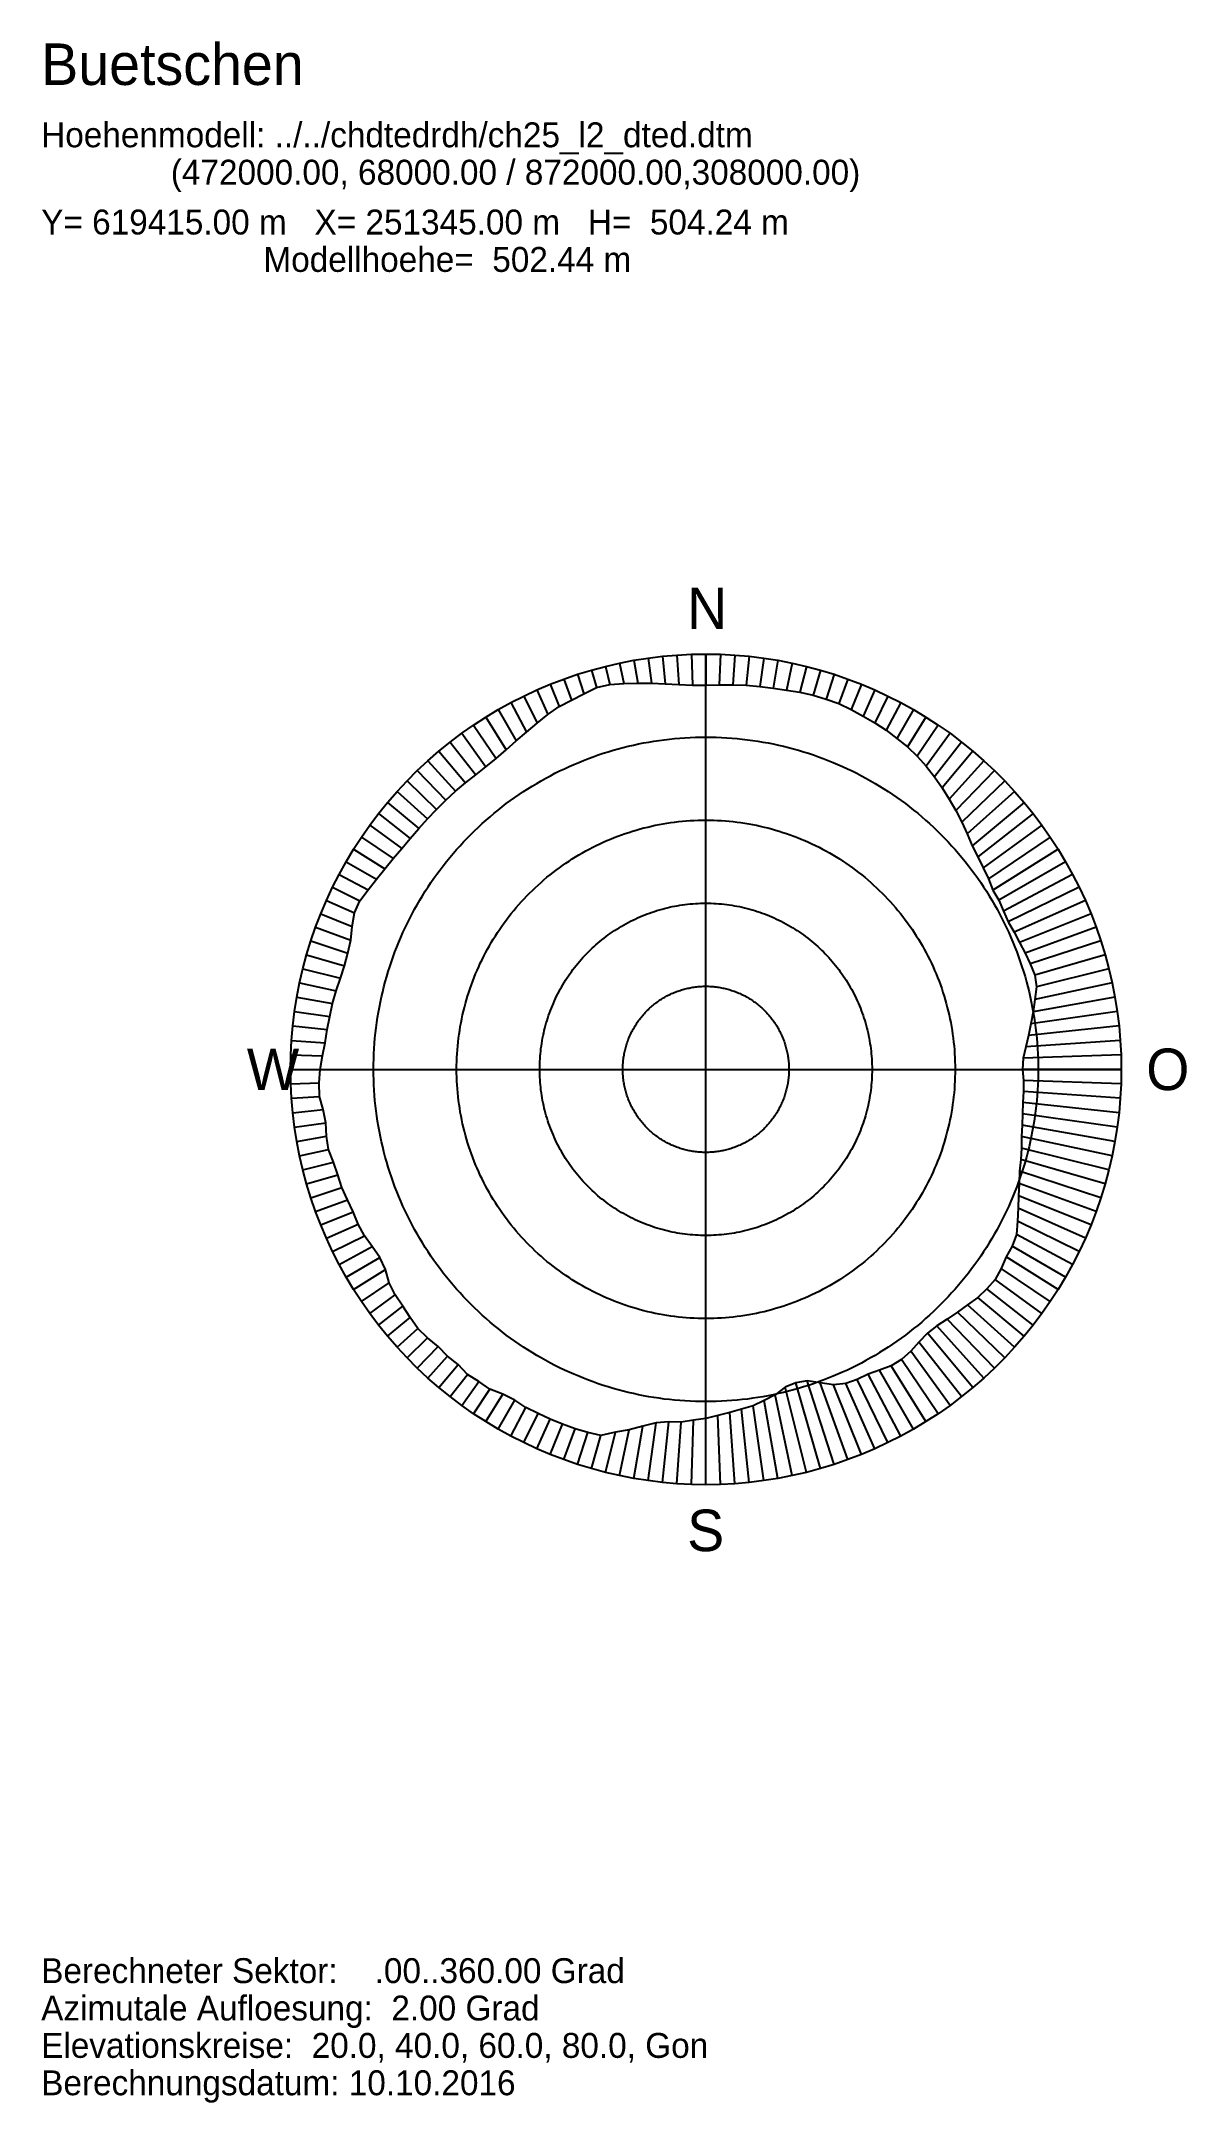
# Model space of a CAD drawing. Extents: x -80 to 58, y -124 to 124.
import ezdxf

# ---------------------------------------------------------------- set-up
doc = ezdxf.new("R2010")
doc.units = 0
for name, color, linetype in [('LINE001', 7, 'CONTINUOUS'), ('LINE002', 1, 'CONTINUOUS'), ('PLINE001', 7, 'CONTINUOUS'), ('PLINE002', 1, 'CONTINUOUS'), ('TEXT001', 7, 'CONTINUOUS')]:
    doc.layers.add(name, color=color, linetype=linetype)

msp = doc.modelspace()

# ---------------------------------------------------------------- texts
at = {"layer": 'TEXT001'}
for s, height, p in [('Buetschen', 5, (-80, 118.5)), ('Hoehenmodell: ../../chdtedrdh/ch25_l2_dted.dtm', 3, (-80, 111)), ('              (472000.00, 68000.00 / 872000.00,308000.00)', 3, (-80, 106.5)), ('Y= 619415.00 m   X= 251345.00 m   H=  504.24 m', 3, (-80, 100.5)), ('                        Modellhoehe=  502.44 m', 3, (-80, 96)), ('N', 5, (-2.25, 53)), ('W', 5, (-55.25, -2.5)), ('O', 5, (53, -2.5)), ('S', 5, (-2.25, -58)), ('Berechneter Sektor:    .00..360.00 Grad', 3, (-80, -110)), ('Azimutale Aufloesung:  2.00 Grad', 3, (-80, -114.5)), ('Elevationskreise:  20.0, 40.0, 60.0, 80.0, Gon', 3, (-80, -119)), ('Berechnungsdatum: 10.10.2016', 3, (-80, -123.5))]:
    msp.add_text(s, height=height, dxfattribs=at).set_placement(p)

# ---------------------------------------------------------------- linework, layer by layer
at = {"layer": 'LINE001'}
for p, q in [((0, -50), (0, 50)), ((-50, 0), (50, 0))]:
    msp.add_line(p, q, dxfattribs=at)
at = {"layer": 'LINE002'}
for p, q in [((-5.2264, 49.7261), (-4.8794, 46.4245)), ((-3.4878, 49.8782), (-3.2408, 46.3452)), ((-1.745, 49.9695), (-1.6144, 46.231)), ((0, 50), (0, 46.2543)), ((0, 50), (0, 46.2543)), ((1.745, 49.9695), (1.616, 46.276)), ((3.4878, 49.8782), (3.2356, 46.2712)), ((5.2264, 49.7261), (4.86, 46.2396)), ((-15.4508, 47.5528), (-14.6845, 45.1943)), ((-13.7819, 48.0631), (-13.1788, 45.9598)), ((-12.0961, 48.5148), (-11.5489, 46.3202)), ((-10.3956, 48.9074), (-9.8702, 46.4356)), ((-8.6824, 49.2404), (-8.1962, 46.483)), ((-6.9587, 49.5134), (-6.5345, 46.4953)), ((6.9587, 49.5134), (6.4767, 46.0838)), ((8.6824, 49.2404), (8.0914, 45.8885)), ((10.3956, 48.9074), (9.7021, 45.6447)), ((12.0961, 48.5148), (11.317, 45.3899)), ((13.7819, 48.0631), (12.918, 45.0505)), ((15.4508, 47.5528), (14.4858, 44.5828)), ((-21.9186, 44.9397), (-20.3232, 41.6688)), ((-20.3368, 45.6773), (-19.0216, 42.7232)), ((-18.7303, 46.3592), (-17.643, 43.668)), ((-17.101, 46.9846), (-16.1801, 44.4543)), ((17.101, 46.9846), (16.023, 44.0228)), ((18.7303, 46.3592), (17.5016, 43.3179)), ((20.3368, 45.6773), (18.9379, 42.5352)), ((21.9186, 44.9397), (20.3373, 41.6976)), ((-26.496, 42.4024), (-24.0445, 38.4793)), ((-25, 43.3013), (-22.8288, 39.5407)), ((-23.4736, 44.1474), (-21.5861, 40.5976)), ((23.4736, 44.1474), (21.7023, 40.816)), ((25, 43.3013), (23.0051, 39.846)), ((26.496, 42.4024), (24.2534, 38.8135)), ((-29.3893, 40.4509), (-26.4637, 36.4242)), ((-27.9596, 41.4519), (-25.2361, 37.4141)), ((27.9596, 41.4519), (25.4399, 37.7162)), ((29.3893, 40.4509), (26.5311, 36.5169)), ((-32.1394, 38.3022), (-28.9252, 34.4717)), ((-30.7831, 39.4005), (-27.6881, 35.4392)), ((30.7831, 39.4005), (27.5101, 35.2113)), ((32.1394, 38.3022), (28.4277, 33.8788)), ((-34.7329, 35.967), (-31.3026, 32.4148)), ((-33.4565, 37.1572), (-30.138, 33.4716)), ((33.4565, 37.1572), (29.2997, 32.5407)), ((34.7329, 35.967), (30.0876, 31.1566)), ((-37.1572, 33.4565), (-33.4938, 30.158)), ((-35.967, 34.7329), (-32.4116, 31.2995)), ((35.967, 34.7329), (30.8168, 29.7594)), ((37.1572, 33.4565), (31.4702, 28.3359)), ((-39.4005, 30.7831), (-35.5695, 27.7899)), ((-38.3022, 32.1394), (-34.5389, 28.9816)), ((38.3022, 32.1394), (32.0445, 26.8885)), ((39.4005, 30.7831), (32.7383, 25.578)), ((-41.4519, 27.9596), (-37.6314, 25.3827)), ((-40.4509, 29.3893), (-36.5865, 26.5816)), ((40.4509, 29.3893), (33.3949, 24.2628)), ((41.4519, 27.9596), (34.0086, 22.9391)), ((-43.3013, 25), (-39.6349, 22.8832)), ((-42.4024, 26.496), (-38.6281, 24.1375)), ((42.4024, 26.496), (34.524, 21.573)), ((43.3013, 25), (35.2716, 20.3641)), ((-44.1474, 23.4736), (-40.6475, 21.6127)), ((44.1474, 23.4736), (35.8202, 19.0459)), ((-45.6773, 20.3368), (-42.3025, 18.8343)), ((-44.9397, 21.9186), (-41.6293, 20.304)), ((44.9397, 21.9186), (36.4019, 17.7544)), ((45.6773, 20.3368), (37.1033, 16.5195)), ((-46.3592, 18.7303), (-42.5581, 17.1946)), ((46.3592, 18.7303), (37.7688, 15.2596)), ((-47.5528, 15.4508), (-43.0798, 13.9975)), ((-46.9846, 17.101), (-42.7359, 15.5546)), ((46.9846, 17.101), (38.4139, 13.9815)), ((47.5528, 15.4508), (39.04, 12.6849)), ((-48.0631, 13.7819), (-43.4912, 12.4709)), ((48.0631, 13.7819), (39.5902, 11.3523)), ((-48.9074, 10.3956), (-44.5055, 9.4599)), ((-48.5148, 12.0961), (-43.9801, 10.9655)), ((48.9074, 10.3956), (39.587, 8.4145)), ((48.5148, 12.0961), (39.7824, 9.9189)), ((-49.2404, 8.6824), (-44.9285, 7.9221)), ((49.2404, 8.6824), (39.3752, 6.9429)), ((-49.7261, 5.2264), (-45.5779, 4.7904)), ((-49.5134, 6.9587), (-45.2695, 6.3622)), ((49.7261, 5.2264), (38.8226, 4.0804)), ((49.5134, 6.9587), (39.1117, 5.4968)), ((-49.8782, 3.4878), (-45.8354, 3.2051)), ((49.8782, 3.4878), (38.5193, 2.6935)), ((-50, 0), (-46.4133, 0)), ((-49.9695, 1.745), (-46.1461, 1.6115)), ((50, 0), (38.1058, 0)), ((49.9695, 1.745), (38.182, 1.3333)), ((-49.9695, -1.745), (-46.5598, -1.6259)), ((49.9695, -1.745), (38.213, -1.3344)), ((-49.8782, -3.4878), (-46.49, -3.2509)), ((-49.7261, -5.2264), (-46.0705, -4.8422)), ((49.7261, -5.2264), (38.1434, -4.009)), ((49.8782, -3.4878), (38.2334, -2.6735)), ((-49.5134, -6.9587), (-45.7386, -6.4281)), ((49.2404, -8.6824), (38.0612, -6.7112)), ((49.5134, -6.9587), (38.1217, -5.3576)), ((-49.2404, -8.6824), (-45.6505, -8.0494)), ((-48.9074, -10.3956), (-45.4325, -9.657)), ((48.5148, -12.0961), (37.9843, -9.4706)), ((48.9074, -10.3956), (37.9923, -8.0755)), ((-48.5148, -12.0961), (-44.8332, -11.1782)), ((47.5528, -15.4508), (37.7494, -12.2655)), ((48.0631, -13.7819), (37.9059, -10.8693)), ((-48.0631, -13.7819), (-44.2951, -12.7014)), ((-47.5528, -15.4508), (-43.798, -14.2308)), ((46.9846, -17.101), (37.7054, -13.7237)), ((-46.9846, -17.101), (-43.1122, -15.6916)), ((-46.3592, -18.7303), (-42.457, -17.1538)), ((45.6773, -20.3368), (37.5743, -16.7292)), ((46.3592, -18.7303), (37.6384, -15.2069)), ((-45.6773, -20.3368), (-41.8458, -18.631)), ((44.9397, -21.9186), (37.4959, -18.288)), ((-44.9397, -21.9186), (-41.0903, -20.0411)), ((-44.1474, -23.4736), (-40.1443, -21.3451)), ((43.3013, -25), (36.8751, -21.2898)), ((44.1474, -23.4736), (37.3742, -19.8722)), ((-43.3013, -25), (-39.2339, -22.6517)), ((-42.4024, -26.496), (-38.5557, -24.0923)), ((41.4519, -27.9596), (35.5344, -23.9682)), ((42.4024, -26.496), (36.1275, -22.575)), ((-41.4519, -27.9596), (-38.1102, -25.7056)), ((-40.4509, -29.3893), (-37.3804, -27.1584)), ((39.4005, -30.7831), (33.8184, -26.4218)), ((40.4509, -29.3893), (34.8309, -25.3061)), ((-39.4005, -30.7831), (-36.4691, -28.4928)), ((35.967, -34.7329), (30.2782, -29.2394)), ((37.1572, -33.4565), (31.5008, -28.3635)), ((38.3022, -32.1394), (32.7414, -27.4733)), ((-38.3022, -32.1394), (-35.6047, -29.8759)), ((-37.1572, -33.4565), (-34.6537, -31.2023)), ((32.1394, -38.3022), (26.6653, -31.7784)), ((33.4565, -37.1572), (27.8024, -30.8777)), ((34.7329, -35.967), (29.0596, -30.0921)), ((-35.967, -34.7329), (-33.4839, -32.335)), ((-34.7329, -35.967), (-32.2371, -33.3825)), ((-33.4565, -37.1572), (-31.0967, -34.5364)), ((29.3893, -40.4509), (24.6532, -33.9322)), ((30.7831, -39.4005), (25.6487, -32.8289)), ((-32.1394, -38.3022), (-29.8071, -35.5227)), ((-30.7831, -39.4005), (-28.7024, -36.7375)), ((23.4736, -44.1474), (19.5195, -36.7108)), ((25, -43.3013), (20.9034, -36.2057)), ((26.496, -42.4024), (22.3103, -35.704)), ((27.9596, -41.4519), (23.5621, -34.9322)), ((-29.3893, -40.4509), (-27.3072, -37.5851)), ((-27.9596, -41.4519), (-25.9814, -38.519)), ((-26.496, -42.4024), (-24.4259, -39.0896)), ((10.3956, -48.9074), (8.3266, -39.1735)), ((12.0961, -48.5148), (9.5385, -38.2567)), ((13.7819, -48.0631), (10.8165, -37.7217)), ((15.4508, -47.5528), (12.1811, -37.4896)), ((17.101, -46.9846), (13.7386, -37.7465)), ((18.7303, -46.3592), (15.3515, -37.9962)), ((20.3368, -45.6773), (16.8339, -37.8096)), ((21.9186, -44.9397), (18.2067, -37.3292)), ((-25, -43.3013), (-22.983, -39.8078)), ((-23.4736, -44.1474), (-21.6484, -40.7146)), ((-21.9186, -44.9397), (-20.2018, -41.4199)), ((-20.3368, -45.6773), (-18.7507, -42.1148)), ((0, -50), (0, -42.0383)), ((1.745, -49.9695), (1.4549, -41.6624)), ((3.4878, -49.8782), (2.8888, -41.3124)), ((5.2264, -49.7261), (4.3003, -40.9143)), ((6.9587, -49.5134), (5.6924, -40.5034)), ((8.6824, -49.2404), (7.0319, -39.8798)), ((-18.7303, -46.3592), (-17.252, -42.7001)), ((-17.101, -46.9846), (-15.7495, -43.2714)), ((-15.4508, -47.5528), (-14.2106, -43.7359)), ((-13.7819, -48.0631), (-12.6375, -44.0723)), ((-12.0961, -48.5148), (-10.8929, -43.689)), ((-10.3956, -48.9074), (-9.2219, -43.3855)), ((-8.6824, -49.2404), (-7.5741, -42.9547)), ((-6.9587, -49.5134), (-5.9798, -42.5485)), ((-5.2264, -49.7261), (-4.4612, -42.4458)), ((-3.4878, -49.8782), (-2.9689, -42.4572)), ((-1.745, -49.9695), (-1.4744, -42.2219))]:
    msp.add_line(p, q, dxfattribs=at)
at = {"layer": 'PLINE001'}
for points in [[(0, 50), (1.745, 49.9695), (3.4878, 49.8782), (5.2264, 49.7261), (6.9587, 49.5134), (8.6824, 49.2404), (10.3956, 48.9074), (12.0961, 48.5148), (13.7819, 48.0631), (15.4508, 47.5528), (17.101, 46.9846), (18.7303, 46.3592), (20.3368, 45.6773), (21.9186, 44.9397), (23.4736, 44.1474), (25, 43.3013), (26.496, 42.4024), (27.9596, 41.4519), (29.3893, 40.4509), (30.7831, 39.4005), (32.1394, 38.3022), (33.4565, 37.1572), (34.7329, 35.967), (35.967, 34.7329), (37.1572, 33.4565), (38.3022, 32.1394), (39.4005, 30.7831), (40.4509, 29.3893), (41.4519, 27.9596), (42.4024, 26.496), (43.3013, 25), (44.1474, 23.4736), (44.9397, 21.9186), (45.6773, 20.3368), (46.3592, 18.7303), (46.9846, 17.101), (47.5528, 15.4508), (48.0631, 13.7819), (48.5148, 12.0961), (48.9074, 10.3956), (49.2404, 8.6824), (49.5134, 6.9587), (49.7261, 5.2264), (49.8782, 3.4878), (49.9695, 1.745), (50, 0), (49.9695, -1.745), (49.8782, -3.4878), (49.7261, -5.2264), (49.5134, -6.9587), (49.2404, -8.6824), (48.9074, -10.3956), (48.5148, -12.0961), (48.0631, -13.7819), (47.5528, -15.4508), (46.9846, -17.101), (46.3592, -18.7303), (45.6773, -20.3368), (44.9397, -21.9186), (44.1474, -23.4736), (43.3013, -25), (42.4024, -26.496), (41.4519, -27.9596), (40.4509, -29.3893), (39.4005, -30.7831), (38.3022, -32.1394), (37.1572, -33.4565), (35.967, -34.7329), (34.7329, -35.967), (33.4565, -37.1572), (32.1394, -38.3022), (30.7831, -39.4005), (29.3893, -40.4509), (27.9596, -41.4519), (26.496, -42.4024), (25, -43.3013), (23.4736, -44.1474), (21.9186, -44.9397), (20.3368, -45.6773), (18.7303, -46.3592), (17.101, -46.9846), (15.4508, -47.5528), (13.7819, -48.0631), (12.0961, -48.5148), (10.3956, -48.9074), (8.6824, -49.2404), (6.9587, -49.5134), (5.2264, -49.7261), (3.4878, -49.8782), (1.745, -49.9695), (0, -50), (-1.745, -49.9695), (-3.4878, -49.8782), (-5.2264, -49.7261), (-6.9587, -49.5134), (-8.6824, -49.2404), (-10.3956, -48.9074), (-12.0961, -48.5148), (-13.7819, -48.0631), (-15.4508, -47.5528), (-17.101, -46.9846), (-18.7303, -46.3592), (-20.3368, -45.6773), (-21.9186, -44.9397), (-23.4736, -44.1474), (-25, -43.3013), (-26.496, -42.4024), (-27.9596, -41.4519), (-29.3893, -40.4509), (-30.7831, -39.4005), (-32.1394, -38.3022), (-33.4565, -37.1572), (-34.7329, -35.967), (-35.967, -34.7329), (-37.1572, -33.4565), (-38.3022, -32.1394), (-39.4005, -30.7831), (-40.4509, -29.3893), (-41.4519, -27.9596), (-42.4024, -26.496), (-43.3013, -25), (-44.1474, -23.4736), (-44.9397, -21.9186), (-45.6773, -20.3368), (-46.3592, -18.7303), (-46.9846, -17.101), (-47.5528, -15.4508), (-48.0631, -13.7819), (-48.5148, -12.0961), (-48.9074, -10.3956), (-49.2404, -8.6824), (-49.5134, -6.9587), (-49.7261, -5.2264), (-49.8782, -3.4878), (-49.9695, -1.745), (-50, 0), (-49.9695, 1.745), (-49.8782, 3.4878), (-49.7261, 5.2264), (-49.5134, 6.9587), (-49.2404, 8.6824), (-48.9074, 10.3956), (-48.5148, 12.0961), (-48.0631, 13.7819), (-47.5528, 15.4508), (-46.9846, 17.101), (-46.3592, 18.7303), (-45.6773, 20.3368), (-44.9397, 21.9186), (-44.1474, 23.4736), (-43.3013, 25), (-42.4024, 26.496), (-41.4519, 27.9596), (-40.4509, 29.3893), (-39.4005, 30.7831), (-38.3022, 32.1394), (-37.1572, 33.4565), (-35.967, 34.7329), (-34.7329, 35.967), (-33.4565, 37.1572), (-32.1394, 38.3022), (-30.7831, 39.4005), (-29.3893, 40.4509), (-27.9596, 41.4519), (-26.496, 42.4024), (-25, 43.3013), (-23.4736, 44.1474), (-21.9186, 44.9397), (-20.3368, 45.6773), (-18.7303, 46.3592), (-17.101, 46.9846), (-15.4508, 47.5528), (-13.7819, 48.0631), (-12.0961, 48.5148), (-10.3956, 48.9074), (-8.6824, 49.2404), (-6.9587, 49.5134), (-5.2264, 49.7261), (-3.4878, 49.8782), (-1.745, 49.9695), (0, 50)], [(0.6283, 39.9951), (1.2564, 39.9803), (1.8843, 39.9556), (2.5116, 39.9211), (3.1384, 39.8767), (3.7643, 39.8225), (4.3894, 39.7584), (5.0133, 39.6846), (5.636, 39.6009), (6.2574, 39.5075), (6.8772, 39.4044), (7.4953, 39.2915), (8.1115, 39.1689), (8.7257, 39.0367), (9.3378, 38.8948), (9.9476, 38.7433), (10.5549, 38.5823), (11.1596, 38.4117), (11.7616, 38.2317), (12.3607, 38.0423), (12.9567, 37.8434), (13.5495, 37.6352), (14.139, 37.4178), (14.725, 37.1911), (15.3073, 36.9552), (15.8859, 36.7102), (16.4606, 36.4561), (17.0312, 36.1931), (17.5976, 35.9211), (18.1596, 35.6403), (18.7172, 35.3506), (19.2701, 35.0523), (19.8183, 34.7453), (20.3617, 34.4297), (20.8999, 34.1056), (21.4331, 33.7731), (21.9609, 33.4323), (22.4833, 33.0832), (23.0002, 32.726), (23.5114, 32.3607), (24.0168, 31.9874), (24.5163, 31.6062), (25.0097, 31.2172), (25.497, 30.8205), (25.9779, 30.4162), (26.4525, 30.0044), (26.9205, 29.5852), (27.3819, 29.1587), (27.8365, 28.7251), (28.2843, 28.2843), (28.7251, 27.8365), (29.1587, 27.3819), (29.5852, 26.9205), (30.0044, 26.4525), (30.4162, 25.9779), (30.8205, 25.497), (31.2172, 25.0097), (31.6062, 24.5163), (31.9874, 24.0168), (32.3607, 23.5114), (32.726, 23.0002), (33.0832, 22.4833), (33.4323, 21.9609), (33.7731, 21.4331), (34.1056, 20.8999), (34.4297, 20.3617), (34.7453, 19.8183), (35.0523, 19.2701), (35.3506, 18.7172), (35.6403, 18.1596), (35.9211, 17.5976), (36.1931, 17.0312), (36.4561, 16.4606), (36.7102, 15.8859), (36.9552, 15.3073), (37.1911, 14.725), (37.4178, 14.139), (37.6352, 13.5495), (37.8434, 12.9567), (38.0423, 12.3607), (38.2317, 11.7616), (38.4117, 11.1596), (38.5823, 10.5549), (38.7433, 9.9476), (38.8948, 9.3378), (39.0367, 8.7257), (39.1689, 8.1115), (39.2915, 7.4953), (39.4044, 6.8772), (39.5075, 6.2574), (39.6009, 5.636), (39.6846, 5.0133), (39.7584, 4.3894), (39.8225, 3.7643), (39.8767, 3.1384), (39.9211, 2.5116), (39.9556, 1.8843), (39.9803, 1.2564), (39.9951, 0.6283), (40, 0), (39.9951, -0.6283), (39.9803, -1.2564), (39.9556, -1.8843), (39.9211, -2.5116), (39.8767, -3.1384), (39.8225, -3.7643), (39.7584, -4.3894), (39.6846, -5.0133), (39.6009, -5.636), (39.5075, -6.2574), (39.4044, -6.8772), (39.2915, -7.4953), (39.1689, -8.1115), (39.0367, -8.7257), (38.8948, -9.3378), (38.7433, -9.9476), (38.5823, -10.5549), (38.4117, -11.1596), (38.2317, -11.7616), (38.0423, -12.3607), (37.8434, -12.9567), (37.6352, -13.5495), (37.4178, -14.139), (37.1911, -14.725), (36.9552, -15.3073), (36.7102, -15.8859), (36.4561, -16.4606), (36.1931, -17.0312), (35.9211, -17.5976), (35.6403, -18.1596), (35.3506, -18.7172), (35.0523, -19.2701), (34.7453, -19.8183), (34.4297, -20.3617), (34.1056, -20.8999), (33.7731, -21.4331), (33.4323, -21.9609), (33.0832, -22.4833), (32.726, -23.0002), (32.3607, -23.5114), (31.9874, -24.0168), (31.6062, -24.5163), (31.2172, -25.0097), (30.8205, -25.497), (30.4162, -25.9779), (30.0044, -26.4525), (29.5852, -26.9205), (29.1587, -27.3819), (28.7251, -27.8365), (28.2843, -28.2843), (27.8365, -28.7251), (27.3819, -29.1587), (26.9205, -29.5852), (26.4525, -30.0044), (25.9779, -30.4162), (25.497, -30.8205), (25.0097, -31.2172), (24.5163, -31.6062), (24.0168, -31.9874), (23.5114, -32.3607), (23.0002, -32.726), (22.4833, -33.0832), (21.9609, -33.4323), (21.4331, -33.7731), (20.8999, -34.1056), (20.3617, -34.4297), (19.8183, -34.7453), (19.2701, -35.0523), (18.7172, -35.3506), (18.1596, -35.6403), (17.5976, -35.9211), (17.0312, -36.1931), (16.4606, -36.4561), (15.8859, -36.7102), (15.3073, -36.9552), (14.725, -37.1911), (14.139, -37.4178), (13.5495, -37.6352), (12.9567, -37.8434), (12.3607, -38.0423), (11.7616, -38.2317), (11.1596, -38.4117), (10.5549, -38.5823), (9.9476, -38.7433), (9.3378, -38.8948), (8.7257, -39.0367), (8.1115, -39.1689), (7.4953, -39.2915), (6.8772, -39.4044), (6.2574, -39.5075), (5.636, -39.6009), (5.0133, -39.6846), (4.3894, -39.7584), (3.7643, -39.8225), (3.1384, -39.8767), (2.5116, -39.9211), (1.8843, -39.9556), (1.2564, -39.9803), (0.6283, -39.9951), (0, -40), (-0.6283, -39.9951), (-1.2564, -39.9803), (-1.8843, -39.9556), (-2.5116, -39.9211), (-3.1384, -39.8767), (-3.7643, -39.8225), (-4.3894, -39.7584), (-5.0133, -39.6846), (-5.636, -39.6009), (-6.2574, -39.5075), (-6.8772, -39.4044), (-7.4953, -39.2915), (-8.1115, -39.1689), (-8.7257, -39.0367), (-9.3378, -38.8948), (-9.9476, -38.7433), (-10.5549, -38.5823), (-11.1596, -38.4117), (-11.7616, -38.2317), (-12.3607, -38.0423), (-12.9567, -37.8434), (-13.5495, -37.6352), (-14.139, -37.4178), (-14.725, -37.1911), (-15.3073, -36.9552), (-15.8859, -36.7102), (-16.4606, -36.4561), (-17.0312, -36.1931), (-17.5976, -35.9211), (-18.1596, -35.6403), (-18.7172, -35.3506), (-19.2701, -35.0523), (-19.8183, -34.7453), (-20.3617, -34.4297), (-20.8999, -34.1056), (-21.4331, -33.7731), (-21.9609, -33.4323), (-22.4833, -33.0832), (-23.0002, -32.726), (-23.5114, -32.3607), (-24.0168, -31.9874), (-24.5163, -31.6062), (-25.0097, -31.2172), (-25.497, -30.8205), (-25.9779, -30.4162), (-26.4525, -30.0044), (-26.9205, -29.5852), (-27.3819, -29.1587), (-27.8365, -28.7251), (-28.2843, -28.2843), (-28.7251, -27.8365), (-29.1587, -27.3819), (-29.5852, -26.9205), (-30.0044, -26.4525), (-30.4162, -25.9779), (-30.8205, -25.497), (-31.2172, -25.0097), (-31.6062, -24.5163), (-31.9874, -24.0168), (-32.3607, -23.5114), (-32.726, -23.0002), (-33.0832, -22.4833), (-33.4323, -21.9609), (-33.7731, -21.4331), (-34.1056, -20.8999), (-34.4297, -20.3617), (-34.7453, -19.8183), (-35.0523, -19.2701), (-35.3506, -18.7172), (-35.6403, -18.1596), (-35.9211, -17.5976), (-36.1931, -17.0312), (-36.4561, -16.4606), (-36.7102, -15.8859), (-36.9552, -15.3073), (-37.1911, -14.725), (-37.4178, -14.139), (-37.6352, -13.5495), (-37.8434, -12.9567), (-38.0423, -12.3607), (-38.2317, -11.7616), (-38.4117, -11.1596), (-38.5823, -10.5549), (-38.7433, -9.9476), (-38.8948, -9.3378), (-39.0367, -8.7257), (-39.1689, -8.1115), (-39.2915, -7.4953), (-39.4044, -6.8772), (-39.5075, -6.2574), (-39.6009, -5.636), (-39.6846, -5.0133), (-39.7584, -4.3894), (-39.8225, -3.7643), (-39.8767, -3.1384), (-39.9211, -2.5116), (-39.9556, -1.8843), (-39.9803, -1.2564), (-39.9951, -0.6283), (-40, 0), (-39.9951, 0.6283), (-39.9803, 1.2564), (-39.9556, 1.8843), (-39.9211, 2.5116), (-39.8767, 3.1384), (-39.8225, 3.7643), (-39.7584, 4.3894), (-39.6846, 5.0133), (-39.6009, 5.636), (-39.5075, 6.2574), (-39.4044, 6.8772), (-39.2915, 7.4953), (-39.1689, 8.1115), (-39.0367, 8.7257), (-38.8948, 9.3378), (-38.7433, 9.9476), (-38.5823, 10.5549), (-38.4117, 11.1596), (-38.2317, 11.7616), (-38.0423, 12.3607), (-37.8434, 12.9567), (-37.6352, 13.5495), (-37.4178, 14.139), (-37.1911, 14.725), (-36.9552, 15.3073), (-36.7102, 15.8859), (-36.4561, 16.4606), (-36.1931, 17.0312), (-35.9211, 17.5976), (-35.6403, 18.1596), (-35.3506, 18.7172), (-35.0523, 19.2701), (-34.7453, 19.8183), (-34.4297, 20.3617), (-34.1056, 20.8999), (-33.7731, 21.4331), (-33.4323, 21.9609), (-33.0832, 22.4833), (-32.726, 23.0002), (-32.3607, 23.5114), (-31.9874, 24.0168), (-31.6062, 24.5163), (-31.2172, 25.0097), (-30.8205, 25.497), (-30.4162, 25.9779), (-30.0044, 26.4525), (-29.5852, 26.9205), (-29.1587, 27.3819), (-28.7251, 27.8365), (-28.2843, 28.2843), (-27.8365, 28.7251), (-27.3819, 29.1587), (-26.9205, 29.5852), (-26.4525, 30.0044), (-25.9779, 30.4162), (-25.497, 30.8205), (-25.0097, 31.2172), (-24.5163, 31.6062), (-24.0168, 31.9874), (-23.5114, 32.3607), (-23.0002, 32.726), (-22.4833, 33.0832), (-21.9609, 33.4323), (-21.4331, 33.7731), (-20.8999, 34.1056), (-20.3617, 34.4297), (-19.8183, 34.7453), (-19.2701, 35.0523), (-18.7172, 35.3506), (-18.1596, 35.6403), (-17.5976, 35.9211), (-17.0312, 36.1931), (-16.4606, 36.4561), (-15.8859, 36.7102), (-15.3073, 36.9552), (-14.725, 37.1911), (-14.139, 37.4178), (-13.5495, 37.6352), (-12.9567, 37.8434), (-12.3607, 38.0423), (-11.7616, 38.2317), (-11.1596, 38.4117), (-10.5549, 38.5823), (-9.9476, 38.7433), (-9.3378, 38.8948), (-8.7257, 39.0367), (-8.1115, 39.1689), (-7.4953, 39.2915), (-6.8772, 39.4044), (-6.2574, 39.5075), (-5.636, 39.6009), (-5.0133, 39.6846), (-4.3894, 39.7584), (-3.7643, 39.8225), (-3.1384, 39.8767), (-2.5116, 39.9211), (-1.8843, 39.9556), (-1.2564, 39.9803), (-0.6283, 39.9951), (0, 40), (0.6283, 39.9951)], [(0.4712, 29.9963), (0.9423, 29.9852), (1.4132, 29.9667), (1.8837, 29.9408), (2.3538, 29.9075), (2.8232, 29.8669), (3.292, 29.8188), (3.76, 29.7634), (4.227, 29.7007), (4.693, 29.6306), (5.1579, 29.5533), (5.6214, 29.4686), (6.0836, 29.3767), (6.5443, 29.2775), (7.0034, 29.1711), (7.4607, 29.0575), (7.9162, 28.9367), (8.3697, 28.8088), (8.8212, 28.6738), (9.2705, 28.5317), (9.7175, 28.3826), (10.1621, 28.2264), (10.6042, 28.0633), (11.0437, 27.8933), (11.4805, 27.7164), (11.9144, 27.5326), (12.3454, 27.3421), (12.7734, 27.1448), (13.1982, 26.9408), (13.6197, 26.7302), (14.0379, 26.513), (14.4526, 26.2892), (14.8638, 26.0589), (15.2712, 25.8223), (15.675, 25.5792), (16.0748, 25.3298), (16.4707, 25.0742), (16.8625, 24.8124), (17.2502, 24.5445), (17.6336, 24.2705), (18.0126, 23.9905), (18.3872, 23.7047), (18.7573, 23.4129), (19.1227, 23.1154), (19.4834, 22.8122), (19.8394, 22.5033), (20.1904, 22.1889), (20.5364, 21.8691), (20.8774, 21.5438), (21.2132, 21.2132), (21.5438, 20.8774), (21.8691, 20.5364), (22.1889, 20.1904), (22.5033, 19.8394), (22.8122, 19.4834), (23.1154, 19.1227), (23.4129, 18.7573), (23.7047, 18.3872), (23.9905, 18.0126), (24.2705, 17.6336), (24.5445, 17.2502), (24.8124, 16.8625), (25.0742, 16.4707), (25.3298, 16.0748), (25.5792, 15.675), (25.8223, 15.2712), (26.0589, 14.8638), (26.2892, 14.4526), (26.513, 14.0379), (26.7302, 13.6197), (26.9408, 13.1982), (27.1448, 12.7734), (27.3421, 12.3454), (27.5326, 11.9144), (27.7164, 11.4805), (27.8933, 11.0437), (28.0633, 10.6042), (28.2264, 10.1621), (28.3826, 9.7175), (28.5317, 9.2705), (28.6738, 8.8212), (28.8088, 8.3697), (28.9367, 7.9162), (29.0575, 7.4607), (29.1711, 7.0034), (29.2775, 6.5443), (29.3767, 6.0836), (29.4686, 5.6214), (29.5533, 5.1579), (29.6306, 4.693), (29.7007, 4.227), (29.7634, 3.76), (29.8188, 3.292), (29.8669, 2.8232), (29.9075, 2.3538), (29.9408, 1.8837), (29.9667, 1.4132), (29.9852, 0.9423), (29.9963, 0.4712), (30, 0), (29.9963, -0.4712), (29.9852, -0.9423), (29.9667, -1.4132), (29.9408, -1.8837), (29.9075, -2.3538), (29.8669, -2.8232), (29.8188, -3.292), (29.7634, -3.76), (29.7007, -4.227), (29.6306, -4.693), (29.5533, -5.1579), (29.4686, -5.6214), (29.3767, -6.0836), (29.2775, -6.5443), (29.1711, -7.0034), (29.0575, -7.4607), (28.9367, -7.9162), (28.8088, -8.3697), (28.6738, -8.8212), (28.5317, -9.2705), (28.3826, -9.7175), (28.2264, -10.1621), (28.0633, -10.6042), (27.8933, -11.0437), (27.7164, -11.4805), (27.5326, -11.9144), (27.3421, -12.3454), (27.1448, -12.7734), (26.9408, -13.1982), (26.7302, -13.6197), (26.513, -14.0379), (26.2892, -14.4526), (26.0589, -14.8638), (25.8223, -15.2712), (25.5792, -15.675), (25.3298, -16.0748), (25.0742, -16.4707), (24.8124, -16.8625), (24.5445, -17.2502), (24.2705, -17.6336), (23.9905, -18.0126), (23.7047, -18.3872), (23.4129, -18.7573), (23.1154, -19.1227), (22.8122, -19.4834), (22.5033, -19.8394), (22.1889, -20.1904), (21.8691, -20.5364), (21.5438, -20.8774), (21.2132, -21.2132), (20.8774, -21.5438), (20.5364, -21.8691), (20.1904, -22.1889), (19.8394, -22.5033), (19.4834, -22.8122), (19.1227, -23.1154), (18.7573, -23.4129), (18.3872, -23.7047), (18.0126, -23.9905), (17.6336, -24.2705), (17.2502, -24.5445), (16.8625, -24.8124), (16.4707, -25.0742), (16.0748, -25.3298), (15.675, -25.5792), (15.2712, -25.8223), (14.8638, -26.0589), (14.4526, -26.2892), (14.0379, -26.513), (13.6197, -26.7302), (13.1982, -26.9408), (12.7734, -27.1448), (12.3454, -27.3421), (11.9144, -27.5326), (11.4805, -27.7164), (11.0437, -27.8933), (10.6042, -28.0633), (10.1621, -28.2264), (9.7175, -28.3826), (9.2705, -28.5317), (8.8212, -28.6738), (8.3697, -28.8088), (7.9162, -28.9367), (7.4607, -29.0575), (7.0034, -29.1711), (6.5443, -29.2775), (6.0836, -29.3767), (5.6214, -29.4686), (5.1579, -29.5533), (4.693, -29.6306), (4.227, -29.7007), (3.76, -29.7634), (3.292, -29.8188), (2.8232, -29.8669), (2.3538, -29.9075), (1.8837, -29.9408), (1.4132, -29.9667), (0.9423, -29.9852), (0.4712, -29.9963), (0, -30), (-0.4712, -29.9963), (-0.9423, -29.9852), (-1.4132, -29.9667), (-1.8837, -29.9408), (-2.3538, -29.9075), (-2.8232, -29.8669), (-3.292, -29.8188), (-3.76, -29.7634), (-4.227, -29.7007), (-4.693, -29.6306), (-5.1579, -29.5533), (-5.6214, -29.4686), (-6.0836, -29.3767), (-6.5443, -29.2775), (-7.0034, -29.1711), (-7.4607, -29.0575), (-7.9162, -28.9367), (-8.3697, -28.8088), (-8.8212, -28.6738), (-9.2705, -28.5317), (-9.7175, -28.3826), (-10.1621, -28.2264), (-10.6042, -28.0633), (-11.0437, -27.8933), (-11.4805, -27.7164), (-11.9144, -27.5326), (-12.3454, -27.3421), (-12.7734, -27.1448), (-13.1982, -26.9408), (-13.6197, -26.7302), (-14.0379, -26.513), (-14.4526, -26.2892), (-14.8638, -26.0589), (-15.2712, -25.8223), (-15.675, -25.5792), (-16.0748, -25.3298), (-16.4707, -25.0742), (-16.8625, -24.8124), (-17.2502, -24.5445), (-17.6336, -24.2705), (-18.0126, -23.9905), (-18.3872, -23.7047), (-18.7573, -23.4129), (-19.1227, -23.1154), (-19.4834, -22.8122), (-19.8394, -22.5033), (-20.1904, -22.1889), (-20.5364, -21.8691), (-20.8774, -21.5438), (-21.2132, -21.2132), (-21.5438, -20.8774), (-21.8691, -20.5364), (-22.1889, -20.1904), (-22.5033, -19.8394), (-22.8122, -19.4834), (-23.1154, -19.1227), (-23.4129, -18.7573), (-23.7047, -18.3872), (-23.9905, -18.0126), (-24.2705, -17.6336), (-24.5445, -17.2502), (-24.8124, -16.8625), (-25.0742, -16.4707), (-25.3298, -16.0748), (-25.5792, -15.675), (-25.8223, -15.2712), (-26.0589, -14.8638), (-26.2892, -14.4526), (-26.513, -14.0379), (-26.7302, -13.6197), (-26.9408, -13.1982), (-27.1448, -12.7734), (-27.3421, -12.3454), (-27.5326, -11.9144), (-27.7164, -11.4805), (-27.8933, -11.0437), (-28.0633, -10.6042), (-28.2264, -10.1621), (-28.3826, -9.7175), (-28.5317, -9.2705), (-28.6738, -8.8212), (-28.8088, -8.3697), (-28.9367, -7.9162), (-29.0575, -7.4607), (-29.1711, -7.0034), (-29.2775, -6.5443), (-29.3767, -6.0836), (-29.4686, -5.6214), (-29.5533, -5.1579), (-29.6306, -4.693), (-29.7007, -4.227), (-29.7634, -3.76), (-29.8188, -3.292), (-29.8669, -2.8232), (-29.9075, -2.3538), (-29.9408, -1.8837), (-29.9667, -1.4132), (-29.9852, -0.9423), (-29.9963, -0.4712), (-30, 0), (-29.9963, 0.4712), (-29.9852, 0.9423), (-29.9667, 1.4132), (-29.9408, 1.8837), (-29.9075, 2.3538), (-29.8669, 2.8232), (-29.8188, 3.292), (-29.7634, 3.76), (-29.7007, 4.227), (-29.6306, 4.693), (-29.5533, 5.1579), (-29.4686, 5.6214), (-29.3767, 6.0836), (-29.2775, 6.5443), (-29.1711, 7.0034), (-29.0575, 7.4607), (-28.9367, 7.9162), (-28.8088, 8.3697), (-28.6738, 8.8212), (-28.5317, 9.2705), (-28.3826, 9.7175), (-28.2264, 10.1621), (-28.0633, 10.6042), (-27.8933, 11.0437), (-27.7164, 11.4805), (-27.5326, 11.9144), (-27.3421, 12.3454), (-27.1448, 12.7734), (-26.9408, 13.1982), (-26.7302, 13.6197), (-26.513, 14.0379), (-26.2892, 14.4526), (-26.0589, 14.8638), (-25.8223, 15.2712), (-25.5792, 15.675), (-25.3298, 16.0748), (-25.0742, 16.4707), (-24.8124, 16.8625), (-24.5445, 17.2502), (-24.2705, 17.6336), (-23.9905, 18.0126), (-23.7047, 18.3872), (-23.4129, 18.7573), (-23.1154, 19.1227), (-22.8122, 19.4834), (-22.5033, 19.8394), (-22.1889, 20.1904), (-21.8691, 20.5364), (-21.5438, 20.8774), (-21.2132, 21.2132), (-20.8774, 21.5438), (-20.5364, 21.8691), (-20.1904, 22.1889), (-19.8394, 22.5033), (-19.4834, 22.8122), (-19.1227, 23.1154), (-18.7573, 23.4129), (-18.3872, 23.7047), (-18.0126, 23.9905), (-17.6336, 24.2705), (-17.2502, 24.5445), (-16.8625, 24.8124), (-16.4707, 25.0742), (-16.0748, 25.3298), (-15.675, 25.5792), (-15.2712, 25.8223), (-14.8638, 26.0589), (-14.4526, 26.2892), (-14.0379, 26.513), (-13.6197, 26.7302), (-13.1982, 26.9408), (-12.7734, 27.1448), (-12.3454, 27.3421), (-11.9144, 27.5326), (-11.4805, 27.7164), (-11.0437, 27.8933), (-10.6042, 28.0633), (-10.1621, 28.2264), (-9.7175, 28.3826), (-9.2705, 28.5317), (-8.8212, 28.6738), (-8.3697, 28.8088), (-7.9162, 28.9367), (-7.4607, 29.0575), (-7.0034, 29.1711), (-6.5443, 29.2775), (-6.0836, 29.3767), (-5.6214, 29.4686), (-5.1579, 29.5533), (-4.693, 29.6306), (-4.227, 29.7007), (-3.76, 29.7634), (-3.292, 29.8188), (-2.8232, 29.8669), (-2.3538, 29.9075), (-1.8837, 29.9408), (-1.4132, 29.9667), (-0.9423, 29.9852), (-0.4712, 29.9963), (0, 30), (0.4712, 29.9963)], [(0.3141, 19.9975), (0.6282, 19.9901), (0.9421, 19.9778), (1.2558, 19.9605), (1.5692, 19.9383), (1.8822, 19.9112), (2.1947, 19.8792), (2.5067, 19.8423), (2.818, 19.8005), (3.1287, 19.7538), (3.4386, 19.7022), (3.7476, 19.6457), (4.0557, 19.5845), (4.3629, 19.5183), (4.6689, 19.4474), (4.9738, 19.3717), (5.2775, 19.2911), (5.5798, 19.2059), (5.8808, 19.1159), (6.1803, 19.0211), (6.4783, 18.9217), (6.7748, 18.8176), (7.0695, 18.7089), (7.3625, 18.5955), (7.6537, 18.4776), (7.943, 18.3551), (8.2303, 18.2281), (8.5156, 18.0965), (8.7988, 17.9606), (9.0798, 17.8201), (9.3586, 17.6753), (9.6351, 17.5261), (9.9092, 17.3726), (10.1808, 17.2148), (10.45, 17.0528), (10.7165, 16.8866), (10.9805, 16.7161), (11.2417, 16.5416), (11.5001, 16.363), (11.7557, 16.1803), (12.0084, 15.9937), (12.2581, 15.8031), (12.5049, 15.6086), (12.7485, 15.4103), (12.989, 15.2081), (13.2262, 15.0022), (13.4602, 14.7926), (13.6909, 14.5794), (13.9183, 14.3625), (14.1421, 14.1421), (14.3625, 13.9183), (14.5794, 13.6909), (14.7926, 13.4602), (15.0022, 13.2262), (15.2081, 12.989), (15.4103, 12.7485), (15.6086, 12.5049), (15.8031, 12.2581), (15.9937, 12.0084), (16.1803, 11.7557), (16.363, 11.5001), (16.5416, 11.2417), (16.7161, 10.9805), (16.8866, 10.7165), (17.0528, 10.45), (17.2148, 10.1808), (17.3726, 9.9092), (17.5261, 9.6351), (17.6753, 9.3586), (17.8201, 9.0798), (17.9606, 8.7988), (18.0965, 8.5156), (18.2281, 8.2303), (18.3551, 7.943), (18.4776, 7.6537), (18.5955, 7.3625), (18.7089, 7.0695), (18.8176, 6.7748), (18.9217, 6.4783), (19.0211, 6.1803), (19.1159, 5.8808), (19.2059, 5.5798), (19.2911, 5.2775), (19.3717, 4.9738), (19.4474, 4.6689), (19.5183, 4.3629), (19.5845, 4.0557), (19.6457, 3.7476), (19.7022, 3.4386), (19.7538, 3.1287), (19.8005, 2.818), (19.8423, 2.5067), (19.8792, 2.1947), (19.9112, 1.8822), (19.9383, 1.5692), (19.9605, 1.2558), (19.9778, 0.9421), (19.9901, 0.6282), (19.9975, 0.3141), (20, 0), (19.9975, -0.3141), (19.9901, -0.6282), (19.9778, -0.9421), (19.9605, -1.2558), (19.9383, -1.5692), (19.9112, -1.8822), (19.8792, -2.1947), (19.8423, -2.5067), (19.8005, -2.818), (19.7538, -3.1287), (19.7022, -3.4386), (19.6457, -3.7476), (19.5845, -4.0557), (19.5183, -4.3629), (19.4474, -4.6689), (19.3717, -4.9738), (19.2911, -5.2775), (19.2059, -5.5798), (19.1159, -5.8808), (19.0211, -6.1803), (18.9217, -6.4783), (18.8176, -6.7748), (18.7089, -7.0695), (18.5955, -7.3625), (18.4776, -7.6537), (18.3551, -7.943), (18.2281, -8.2303), (18.0965, -8.5156), (17.9606, -8.7988), (17.8201, -9.0798), (17.6753, -9.3586), (17.5261, -9.6351), (17.3726, -9.9092), (17.2148, -10.1808), (17.0528, -10.45), (16.8866, -10.7165), (16.7161, -10.9805), (16.5416, -11.2417), (16.363, -11.5001), (16.1803, -11.7557), (15.9937, -12.0084), (15.8031, -12.2581), (15.6086, -12.5049), (15.4103, -12.7485), (15.2081, -12.989), (15.0022, -13.2262), (14.7926, -13.4602), (14.5794, -13.6909), (14.3625, -13.9183), (14.1421, -14.1421), (13.9183, -14.3625), (13.6909, -14.5794), (13.4602, -14.7926), (13.2262, -15.0022), (12.989, -15.2081), (12.7485, -15.4103), (12.5049, -15.6086), (12.2581, -15.8031), (12.0084, -15.9937), (11.7557, -16.1803), (11.5001, -16.363), (11.2417, -16.5416), (10.9805, -16.7161), (10.7165, -16.8866), (10.45, -17.0528), (10.1808, -17.2148), (9.9092, -17.3726), (9.6351, -17.5261), (9.3586, -17.6753), (9.0798, -17.8201), (8.7988, -17.9606), (8.5156, -18.0965), (8.2303, -18.2281), (7.943, -18.3551), (7.6537, -18.4776), (7.3625, -18.5955), (7.0695, -18.7089), (6.7748, -18.8176), (6.4783, -18.9217), (6.1803, -19.0211), (5.8808, -19.1159), (5.5798, -19.2059), (5.2775, -19.2911), (4.9738, -19.3717), (4.6689, -19.4474), (4.3629, -19.5183), (4.0557, -19.5845), (3.7476, -19.6457), (3.4386, -19.7022), (3.1287, -19.7538), (2.818, -19.8005), (2.5067, -19.8423), (2.1947, -19.8792), (1.8822, -19.9112), (1.5692, -19.9383), (1.2558, -19.9605), (0.9421, -19.9778), (0.6282, -19.9901), (0.3141, -19.9975), (0, -20), (-0.3141, -19.9975), (-0.6282, -19.9901), (-0.9421, -19.9778), (-1.2558, -19.9605), (-1.5692, -19.9383), (-1.8822, -19.9112), (-2.1947, -19.8792), (-2.5067, -19.8423), (-2.818, -19.8005), (-3.1287, -19.7538), (-3.4386, -19.7022), (-3.7476, -19.6457), (-4.0557, -19.5845), (-4.3629, -19.5183), (-4.6689, -19.4474), (-4.9738, -19.3717), (-5.2775, -19.2911), (-5.5798, -19.2059), (-5.8808, -19.1159), (-6.1803, -19.0211), (-6.4783, -18.9217), (-6.7748, -18.8176), (-7.0695, -18.7089), (-7.3625, -18.5955), (-7.6537, -18.4776), (-7.943, -18.3551), (-8.2303, -18.2281), (-8.5156, -18.0965), (-8.7988, -17.9606), (-9.0798, -17.8201), (-9.3586, -17.6753), (-9.6351, -17.5261), (-9.9092, -17.3726), (-10.1808, -17.2148), (-10.45, -17.0528), (-10.7165, -16.8866), (-10.9805, -16.7161), (-11.2417, -16.5416), (-11.5001, -16.363), (-11.7557, -16.1803), (-12.0084, -15.9937), (-12.2581, -15.8031), (-12.5049, -15.6086), (-12.7485, -15.4103), (-12.989, -15.2081), (-13.2262, -15.0022), (-13.4602, -14.7926), (-13.6909, -14.5794), (-13.9183, -14.3625), (-14.1421, -14.1421), (-14.3625, -13.9183), (-14.5794, -13.6909), (-14.7926, -13.4602), (-15.0022, -13.2262), (-15.2081, -12.989), (-15.4103, -12.7485), (-15.6086, -12.5049), (-15.8031, -12.2581), (-15.9937, -12.0084), (-16.1803, -11.7557), (-16.363, -11.5001), (-16.5416, -11.2417), (-16.7161, -10.9805), (-16.8866, -10.7165), (-17.0528, -10.45), (-17.2148, -10.1808), (-17.3726, -9.9092), (-17.5261, -9.6351), (-17.6753, -9.3586), (-17.8201, -9.0798), (-17.9606, -8.7988), (-18.0965, -8.5156), (-18.2281, -8.2303), (-18.3551, -7.943), (-18.4776, -7.6537), (-18.5955, -7.3625), (-18.7089, -7.0695), (-18.8176, -6.7748), (-18.9217, -6.4783), (-19.0211, -6.1803), (-19.1159, -5.8808), (-19.2059, -5.5798), (-19.2911, -5.2775), (-19.3717, -4.9738), (-19.4474, -4.6689), (-19.5183, -4.3629), (-19.5845, -4.0557), (-19.6457, -3.7476), (-19.7022, -3.4386), (-19.7538, -3.1287), (-19.8005, -2.818), (-19.8423, -2.5067), (-19.8792, -2.1947), (-19.9112, -1.8822), (-19.9383, -1.5692), (-19.9605, -1.2558), (-19.9778, -0.9421), (-19.9901, -0.6282), (-19.9975, -0.3141), (-20, 0), (-19.9975, 0.3141), (-19.9901, 0.6282), (-19.9778, 0.9421), (-19.9605, 1.2558), (-19.9383, 1.5692), (-19.9112, 1.8822), (-19.8792, 2.1947), (-19.8423, 2.5067), (-19.8005, 2.818), (-19.7538, 3.1287), (-19.7022, 3.4386), (-19.6457, 3.7476), (-19.5845, 4.0557), (-19.5183, 4.3629), (-19.4474, 4.6689), (-19.3717, 4.9738), (-19.2911, 5.2775), (-19.2059, 5.5798), (-19.1159, 5.8808), (-19.0211, 6.1803), (-18.9217, 6.4783), (-18.8176, 6.7748), (-18.7089, 7.0695), (-18.5955, 7.3625), (-18.4776, 7.6537), (-18.3551, 7.943), (-18.2281, 8.2303), (-18.0965, 8.5156), (-17.9606, 8.7988), (-17.8201, 9.0798), (-17.6753, 9.3586), (-17.5261, 9.6351), (-17.3726, 9.9092), (-17.2148, 10.1808), (-17.0528, 10.45), (-16.8866, 10.7165), (-16.7161, 10.9805), (-16.5416, 11.2417), (-16.363, 11.5001), (-16.1803, 11.7557), (-15.9937, 12.0084), (-15.8031, 12.2581), (-15.6086, 12.5049), (-15.4103, 12.7485), (-15.2081, 12.989), (-15.0022, 13.2262), (-14.7926, 13.4602), (-14.5794, 13.6909), (-14.3625, 13.9183), (-14.1421, 14.1421), (-13.9183, 14.3625), (-13.6909, 14.5794), (-13.4602, 14.7926), (-13.2262, 15.0022), (-12.989, 15.2081), (-12.7485, 15.4103), (-12.5049, 15.6086), (-12.2581, 15.8031), (-12.0084, 15.9937), (-11.7557, 16.1803), (-11.5001, 16.363), (-11.2417, 16.5416), (-10.9805, 16.7161), (-10.7165, 16.8866), (-10.45, 17.0528), (-10.1808, 17.2148), (-9.9092, 17.3726), (-9.6351, 17.5261), (-9.3586, 17.6753), (-9.0798, 17.8201), (-8.7988, 17.9606), (-8.5156, 18.0965), (-8.2303, 18.2281), (-7.943, 18.3551), (-7.6537, 18.4776), (-7.3625, 18.5955), (-7.0695, 18.7089), (-6.7748, 18.8176), (-6.4783, 18.9217), (-6.1803, 19.0211), (-5.8808, 19.1159), (-5.5798, 19.2059), (-5.2775, 19.2911), (-4.9738, 19.3717), (-4.6689, 19.4474), (-4.3629, 19.5183), (-4.0557, 19.5845), (-3.7476, 19.6457), (-3.4386, 19.7022), (-3.1287, 19.7538), (-2.818, 19.8005), (-2.5067, 19.8423), (-2.1947, 19.8792), (-1.8822, 19.9112), (-1.5692, 19.9383), (-1.2558, 19.9605), (-0.9421, 19.9778), (-0.6282, 19.9901), (-0.3141, 19.9975), (0, 20), (0.3141, 19.9975)], [(0.1571, 9.9988), (0.3141, 9.9951), (0.4711, 9.9889), (0.6279, 9.9803), (0.7846, 9.9692), (0.9411, 9.9556), (1.0973, 9.9396), (1.2533, 9.9211), (1.409, 9.9002), (1.5643, 9.8769), (1.7193, 9.8511), (1.8738, 9.8229), (2.0279, 9.7922), (2.1814, 9.7592), (2.3345, 9.7237), (2.4869, 9.6858), (2.6387, 9.6456), (2.7899, 9.6029), (2.9404, 9.5579), (3.0902, 9.5106), (3.2392, 9.4609), (3.3874, 9.4088), (3.5347, 9.3544), (3.6812, 9.2978), (3.8268, 9.2388), (3.9715, 9.1775), (4.1151, 9.114), (4.2578, 9.0483), (4.3994, 8.9803), (4.5399, 8.9101), (4.6793, 8.8377), (4.8175, 8.7631), (4.9546, 8.6863), (5.0904, 8.6074), (5.225, 8.5264), (5.3583, 8.4433), (5.4902, 8.3581), (5.6208, 8.2708), (5.7501, 8.1815), (5.8779, 8.0902), (6.0042, 7.9968), (6.1291, 7.9016), (6.2524, 7.8043), (6.3742, 7.7051), (6.4945, 7.6041), (6.6131, 7.5011), (6.7301, 7.3963), (6.8455, 7.2897), (6.9591, 7.1813), (7.0711, 7.0711), (7.1813, 6.9591), (7.2897, 6.8455), (7.3963, 6.7301), (7.5011, 6.6131), (7.6041, 6.4945), (7.7051, 6.3742), (7.8043, 6.2524), (7.9016, 6.1291), (7.9968, 6.0042), (8.0902, 5.8779), (8.1815, 5.7501), (8.2708, 5.6208), (8.3581, 5.4902), (8.4433, 5.3583), (8.5264, 5.225), (8.6074, 5.0904), (8.6863, 4.9546), (8.7631, 4.8175), (8.8377, 4.6793), (8.9101, 4.5399), (8.9803, 4.3994), (9.0483, 4.2578), (9.114, 4.1151), (9.1775, 3.9715), (9.2388, 3.8268), (9.2978, 3.6812), (9.3544, 3.5347), (9.4088, 3.3874), (9.4609, 3.2392), (9.5106, 3.0902), (9.5579, 2.9404), (9.6029, 2.7899), (9.6456, 2.6387), (9.6858, 2.4869), (9.7237, 2.3345), (9.7592, 2.1814), (9.7922, 2.0279), (9.8229, 1.8738), (9.8511, 1.7193), (9.8769, 1.5643), (9.9002, 1.409), (9.9211, 1.2533), (9.9396, 1.0973), (9.9556, 0.9411), (9.9692, 0.7846), (9.9803, 0.6279), (9.9889, 0.4711), (9.9951, 0.3141), (9.9988, 0.1571), (10, 0), (9.9988, -0.1571), (9.9951, -0.3141), (9.9889, -0.4711), (9.9803, -0.6279), (9.9692, -0.7846), (9.9556, -0.9411), (9.9396, -1.0973), (9.9211, -1.2533), (9.9002, -1.409), (9.8769, -1.5643), (9.8511, -1.7193), (9.8229, -1.8738), (9.7922, -2.0279), (9.7592, -2.1814), (9.7237, -2.3345), (9.6858, -2.4869), (9.6456, -2.6387), (9.6029, -2.7899), (9.5579, -2.9404), (9.5106, -3.0902), (9.4609, -3.2392), (9.4088, -3.3874), (9.3544, -3.5347), (9.2978, -3.6812), (9.2388, -3.8268), (9.1775, -3.9715), (9.114, -4.1151), (9.0483, -4.2578), (8.9803, -4.3994), (8.9101, -4.5399), (8.8377, -4.6793), (8.7631, -4.8175), (8.6863, -4.9546), (8.6074, -5.0904), (8.5264, -5.225), (8.4433, -5.3583), (8.3581, -5.4902), (8.2708, -5.6208), (8.1815, -5.7501), (8.0902, -5.8779), (7.9968, -6.0042), (7.9016, -6.1291), (7.8043, -6.2524), (7.7051, -6.3742), (7.6041, -6.4945), (7.5011, -6.6131), (7.3963, -6.7301), (7.2897, -6.8455), (7.1813, -6.9591), (7.0711, -7.0711), (6.9591, -7.1813), (6.8455, -7.2897), (6.7301, -7.3963), (6.6131, -7.5011), (6.4945, -7.6041), (6.3742, -7.7051), (6.2524, -7.8043), (6.1291, -7.9016), (6.0042, -7.9968), (5.8779, -8.0902), (5.7501, -8.1815), (5.6208, -8.2708), (5.4902, -8.3581), (5.3583, -8.4433), (5.225, -8.5264), (5.0904, -8.6074), (4.9546, -8.6863), (4.8175, -8.7631), (4.6793, -8.8377), (4.5399, -8.9101), (4.3994, -8.9803), (4.2578, -9.0483), (4.1151, -9.114), (3.9715, -9.1775), (3.8268, -9.2388), (3.6812, -9.2978), (3.5347, -9.3544), (3.3874, -9.4088), (3.2392, -9.4609), (3.0902, -9.5106), (2.9404, -9.5579), (2.7899, -9.6029), (2.6387, -9.6456), (2.4869, -9.6858), (2.3345, -9.7237), (2.1814, -9.7592), (2.0279, -9.7922), (1.8738, -9.8229), (1.7193, -9.8511), (1.5643, -9.8769), (1.409, -9.9002), (1.2533, -9.9211), (1.0973, -9.9396), (0.9411, -9.9556), (0.7846, -9.9692), (0.6279, -9.9803), (0.4711, -9.9889), (0.3141, -9.9951), (0.1571, -9.9988), (0, -10), (-0.1571, -9.9988), (-0.3141, -9.9951), (-0.4711, -9.9889), (-0.6279, -9.9803), (-0.7846, -9.9692), (-0.9411, -9.9556), (-1.0973, -9.9396), (-1.2533, -9.9211), (-1.409, -9.9002), (-1.5643, -9.8769), (-1.7193, -9.8511), (-1.8738, -9.8229), (-2.0279, -9.7922), (-2.1814, -9.7592), (-2.3345, -9.7237), (-2.4869, -9.6858), (-2.6387, -9.6456), (-2.7899, -9.6029), (-2.9404, -9.5579), (-3.0902, -9.5106), (-3.2392, -9.4609), (-3.3874, -9.4088), (-3.5347, -9.3544), (-3.6812, -9.2978), (-3.8268, -9.2388), (-3.9715, -9.1775), (-4.1151, -9.114), (-4.2578, -9.0483), (-4.3994, -8.9803), (-4.5399, -8.9101), (-4.6793, -8.8377), (-4.8175, -8.7631), (-4.9546, -8.6863), (-5.0904, -8.6074), (-5.225, -8.5264), (-5.3583, -8.4433), (-5.4902, -8.3581), (-5.6208, -8.2708), (-5.7501, -8.1815), (-5.8779, -8.0902), (-6.0042, -7.9968), (-6.1291, -7.9016), (-6.2524, -7.8043), (-6.3742, -7.7051), (-6.4945, -7.6041), (-6.6131, -7.5011), (-6.7301, -7.3963), (-6.8455, -7.2897), (-6.9591, -7.1813), (-7.0711, -7.0711), (-7.1813, -6.9591), (-7.2897, -6.8455), (-7.3963, -6.7301), (-7.5011, -6.6131), (-7.6041, -6.4945), (-7.7051, -6.3742), (-7.8043, -6.2524), (-7.9016, -6.1291), (-7.9968, -6.0042), (-8.0902, -5.8779), (-8.1815, -5.7501), (-8.2708, -5.6208), (-8.3581, -5.4902), (-8.4433, -5.3583), (-8.5264, -5.225), (-8.6074, -5.0904), (-8.6863, -4.9546), (-8.7631, -4.8175), (-8.8377, -4.6793), (-8.9101, -4.5399), (-8.9803, -4.3994), (-9.0483, -4.2578), (-9.114, -4.1151), (-9.1775, -3.9715), (-9.2388, -3.8268), (-9.2978, -3.6812), (-9.3544, -3.5347), (-9.4088, -3.3874), (-9.4609, -3.2392), (-9.5106, -3.0902), (-9.5579, -2.9404), (-9.6029, -2.7899), (-9.6456, -2.6387), (-9.6858, -2.4869), (-9.7237, -2.3345), (-9.7592, -2.1814), (-9.7922, -2.0279), (-9.8229, -1.8738), (-9.8511, -1.7193), (-9.8769, -1.5643), (-9.9002, -1.409), (-9.9211, -1.2533), (-9.9396, -1.0973), (-9.9556, -0.9411), (-9.9692, -0.7846), (-9.9803, -0.6279), (-9.9889, -0.4711), (-9.9951, -0.3141), (-9.9988, -0.1571), (-10, 0), (-9.9988, 0.1571), (-9.9951, 0.3141), (-9.9889, 0.4711), (-9.9803, 0.6279), (-9.9692, 0.7846), (-9.9556, 0.9411), (-9.9396, 1.0973), (-9.9211, 1.2533), (-9.9002, 1.409), (-9.8769, 1.5643), (-9.8511, 1.7193), (-9.8229, 1.8738), (-9.7922, 2.0279), (-9.7592, 2.1814), (-9.7237, 2.3345), (-9.6858, 2.4869), (-9.6456, 2.6387), (-9.6029, 2.7899), (-9.5579, 2.9404), (-9.5106, 3.0902), (-9.4609, 3.2392), (-9.4088, 3.3874), (-9.3544, 3.5347), (-9.2978, 3.6812), (-9.2388, 3.8268), (-9.1775, 3.9715), (-9.114, 4.1151), (-9.0483, 4.2578), (-8.9803, 4.3994), (-8.9101, 4.5399), (-8.8377, 4.6793), (-8.7631, 4.8175), (-8.6863, 4.9546), (-8.6074, 5.0904), (-8.5264, 5.225), (-8.4433, 5.3583), (-8.3581, 5.4902), (-8.2708, 5.6208), (-8.1815, 5.7501), (-8.0902, 5.8779), (-7.9968, 6.0042), (-7.9016, 6.1291), (-7.8043, 6.2524), (-7.7051, 6.3742), (-7.6041, 6.4945), (-7.5011, 6.6131), (-7.3963, 6.7301), (-7.2897, 6.8455), (-7.1813, 6.9591), (-7.0711, 7.0711), (-6.9591, 7.1813), (-6.8455, 7.2897), (-6.7301, 7.3963), (-6.6131, 7.5011), (-6.4945, 7.6041), (-6.3742, 7.7051), (-6.2524, 7.8043), (-6.1291, 7.9016), (-6.0042, 7.9968), (-5.8779, 8.0902), (-5.7501, 8.1815), (-5.6208, 8.2708), (-5.4902, 8.3581), (-5.3583, 8.4433), (-5.225, 8.5264), (-5.0904, 8.6074), (-4.9546, 8.6863), (-4.8175, 8.7631), (-4.6793, 8.8377), (-4.5399, 8.9101), (-4.3994, 8.9803), (-4.2578, 9.0483), (-4.1151, 9.114), (-3.9715, 9.1775), (-3.8268, 9.2388), (-3.6812, 9.2978), (-3.5347, 9.3544), (-3.3874, 9.4088), (-3.2392, 9.4609), (-3.0902, 9.5106), (-2.9404, 9.5579), (-2.7899, 9.6029), (-2.6387, 9.6456), (-2.4869, 9.6858), (-2.3345, 9.7237), (-2.1814, 9.7592), (-2.0279, 9.7922), (-1.8738, 9.8229), (-1.7193, 9.8511), (-1.5643, 9.8769), (-1.409, 9.9002), (-1.2533, 9.9211), (-1.0973, 9.9396), (-0.9411, 9.9556), (-0.7846, 9.9692), (-0.6279, 9.9803), (-0.4711, 9.9889), (-0.3141, 9.9951), (-0.1571, 9.9988), (0, 10), (0.1571, 9.9988)]]:
    msp.add_lwpolyline(points, dxfattribs=at)
at = {"layer": 'PLINE002'}
msp.add_lwpolyline([(0, 46.2543), (1.616, 46.276), (3.2356, 46.2712), (4.86, 46.2396), (6.4767, 46.0838), (8.0914, 45.8885), (9.7021, 45.6447), (11.317, 45.3899), (12.918, 45.0505), (14.4858, 44.5828), (16.023, 44.0228), (17.5016, 43.3179), (18.9379, 42.5352), (20.3373, 41.6976), (21.7023, 40.816), (23.0051, 39.846), (24.2534, 38.8135), (25.4399, 37.7162), (26.5311, 36.5169), (27.5101, 35.2113), (28.4277, 33.8788), (29.2997, 32.5407), (30.0876, 31.1566), (30.8168, 29.7594), (31.4702, 28.3359), (32.0445, 26.8885), (32.7383, 25.578), (33.3949, 24.2628), (34.0086, 22.9391), (34.524, 21.573), (35.2716, 20.3641), (35.8202, 19.0459), (36.4019, 17.7544), (37.1033, 16.5195), (37.7688, 15.2596), (38.4139, 13.9815), (39.04, 12.6849), (39.5902, 11.3523), (39.7824, 9.9189), (39.587, 8.4145), (39.3752, 6.9429), (39.1117, 5.4968), (38.8226, 4.0804), (38.5193, 2.6935), (38.182, 1.3333), (38.1058, 0), (38.213, -1.3344), (38.2334, -2.6735), (38.1434, -4.009), (38.1217, -5.3576), (38.0612, -6.7112), (37.9923, -8.0755), (37.9843, -9.4706), (37.9059, -10.8693), (37.7494, -12.2655), (37.7054, -13.7237), (37.6384, -15.2069), (37.5743, -16.7292), (37.4959, -18.288), (37.3742, -19.8722), (36.8751, -21.2898), (36.1275, -22.575), (35.5344, -23.9682), (34.8309, -25.3061), (33.8184, -26.4218), (32.7414, -27.4733), (31.5008, -28.3635), (30.2782, -29.2394), (29.0596, -30.0921), (27.8024, -30.8777), (26.6653, -31.7785), (25.6487, -32.8289), (24.6532, -33.9322), (23.5621, -34.9322), (22.3103, -35.704), (20.9034, -36.2057), (19.5195, -36.7108), (18.2067, -37.3292), (16.8339, -37.8096), (15.3515, -37.9962), (13.7386, -37.7465), (12.1811, -37.4896), (10.8165, -37.7217), (9.5385, -38.2567), (8.3266, -39.1735), (7.0319, -39.8798), (5.6924, -40.5034), (4.3003, -40.9143), (2.8888, -41.3124), (1.4549, -41.6624), (0, -42.0383), (-1.4744, -42.2219), (-2.9689, -42.4572), (-4.4612, -42.4458), (-5.9798, -42.5485), (-7.5741, -42.9547), (-9.2219, -43.3855), (-10.8929, -43.689), (-12.6375, -44.0723), (-14.2106, -43.7359), (-15.7495, -43.2714), (-17.252, -42.7001), (-18.7507, -42.1148), (-20.2018, -41.4199), (-21.6484, -40.7146), (-22.983, -39.8078), (-24.4259, -39.0896), (-25.9814, -38.519), (-27.3072, -37.5851), (-28.7024, -36.7375), (-29.8071, -35.5227), (-31.0967, -34.5364), (-32.2371, -33.3825), (-33.4839, -32.335), (-34.6537, -31.2023), (-35.6047, -29.8759), (-36.4691, -28.4928), (-37.3804, -27.1584), (-38.1102, -25.7056), (-38.5557, -24.0923), (-39.2339, -22.6517), (-40.1443, -21.3451), (-41.0903, -20.0411), (-41.8458, -18.631), (-42.457, -17.1538), (-43.1122, -15.6916), (-43.798, -14.2308), (-44.2951, -12.7014), (-44.8332, -11.1782), (-45.4325, -9.657), (-45.6505, -8.0494), (-45.7386, -6.4281), (-46.0705, -4.8422), (-46.49, -3.2509), (-46.5598, -1.6259), (-46.4133, 0), (-46.1461, 1.6115), (-45.8354, 3.2051), (-45.5779, 4.7904), (-45.2695, 6.3622), (-44.9285, 7.9221), (-44.5055, 9.4599), (-43.9801, 10.9655), (-43.4912, 12.4709), (-43.0798, 13.9975), (-42.7359, 15.5546), (-42.5581, 17.1946), (-42.3025, 18.8343), (-41.6293, 20.304), (-40.6475, 21.6127), (-39.6349, 22.8832), (-38.6281, 24.1375), (-37.6314, 25.3827), (-36.5865, 26.5816), (-35.5695, 27.7899), (-34.5389, 28.9816), (-33.4938, 30.158), (-32.4116, 31.2995), (-31.3026, 32.4148), (-30.138, 33.4716), (-28.9252, 34.4717), (-27.6881, 35.4392), (-26.4637, 36.4242), (-25.2361, 37.4141), (-24.0445, 38.4793), (-22.8288, 39.5407), (-21.5861, 40.5976), (-20.3232, 41.6688), (-19.0216, 42.7232), (-17.643, 43.668), (-16.1801, 44.4543), (-14.6845, 45.1943), (-13.1788, 45.9598), (-11.5489, 46.3203), (-9.8702, 46.4356), (-8.1962, 46.483), (-6.5345, 46.4953), (-4.8794, 46.4245), (-3.2408, 46.3452), (-1.6144, 46.231), (0, 46.2543)], dxfattribs=at)

msp.set_redraw_order([(e.dxf.handle, doc.entitydb.next_handle()) for e in msp.query("TEXT MTEXT ATTDEF DIMENSION ARC_DIMENSION")])  # texts and dimensions are drawn at this point

doc.saveas('drawing.dxf')
